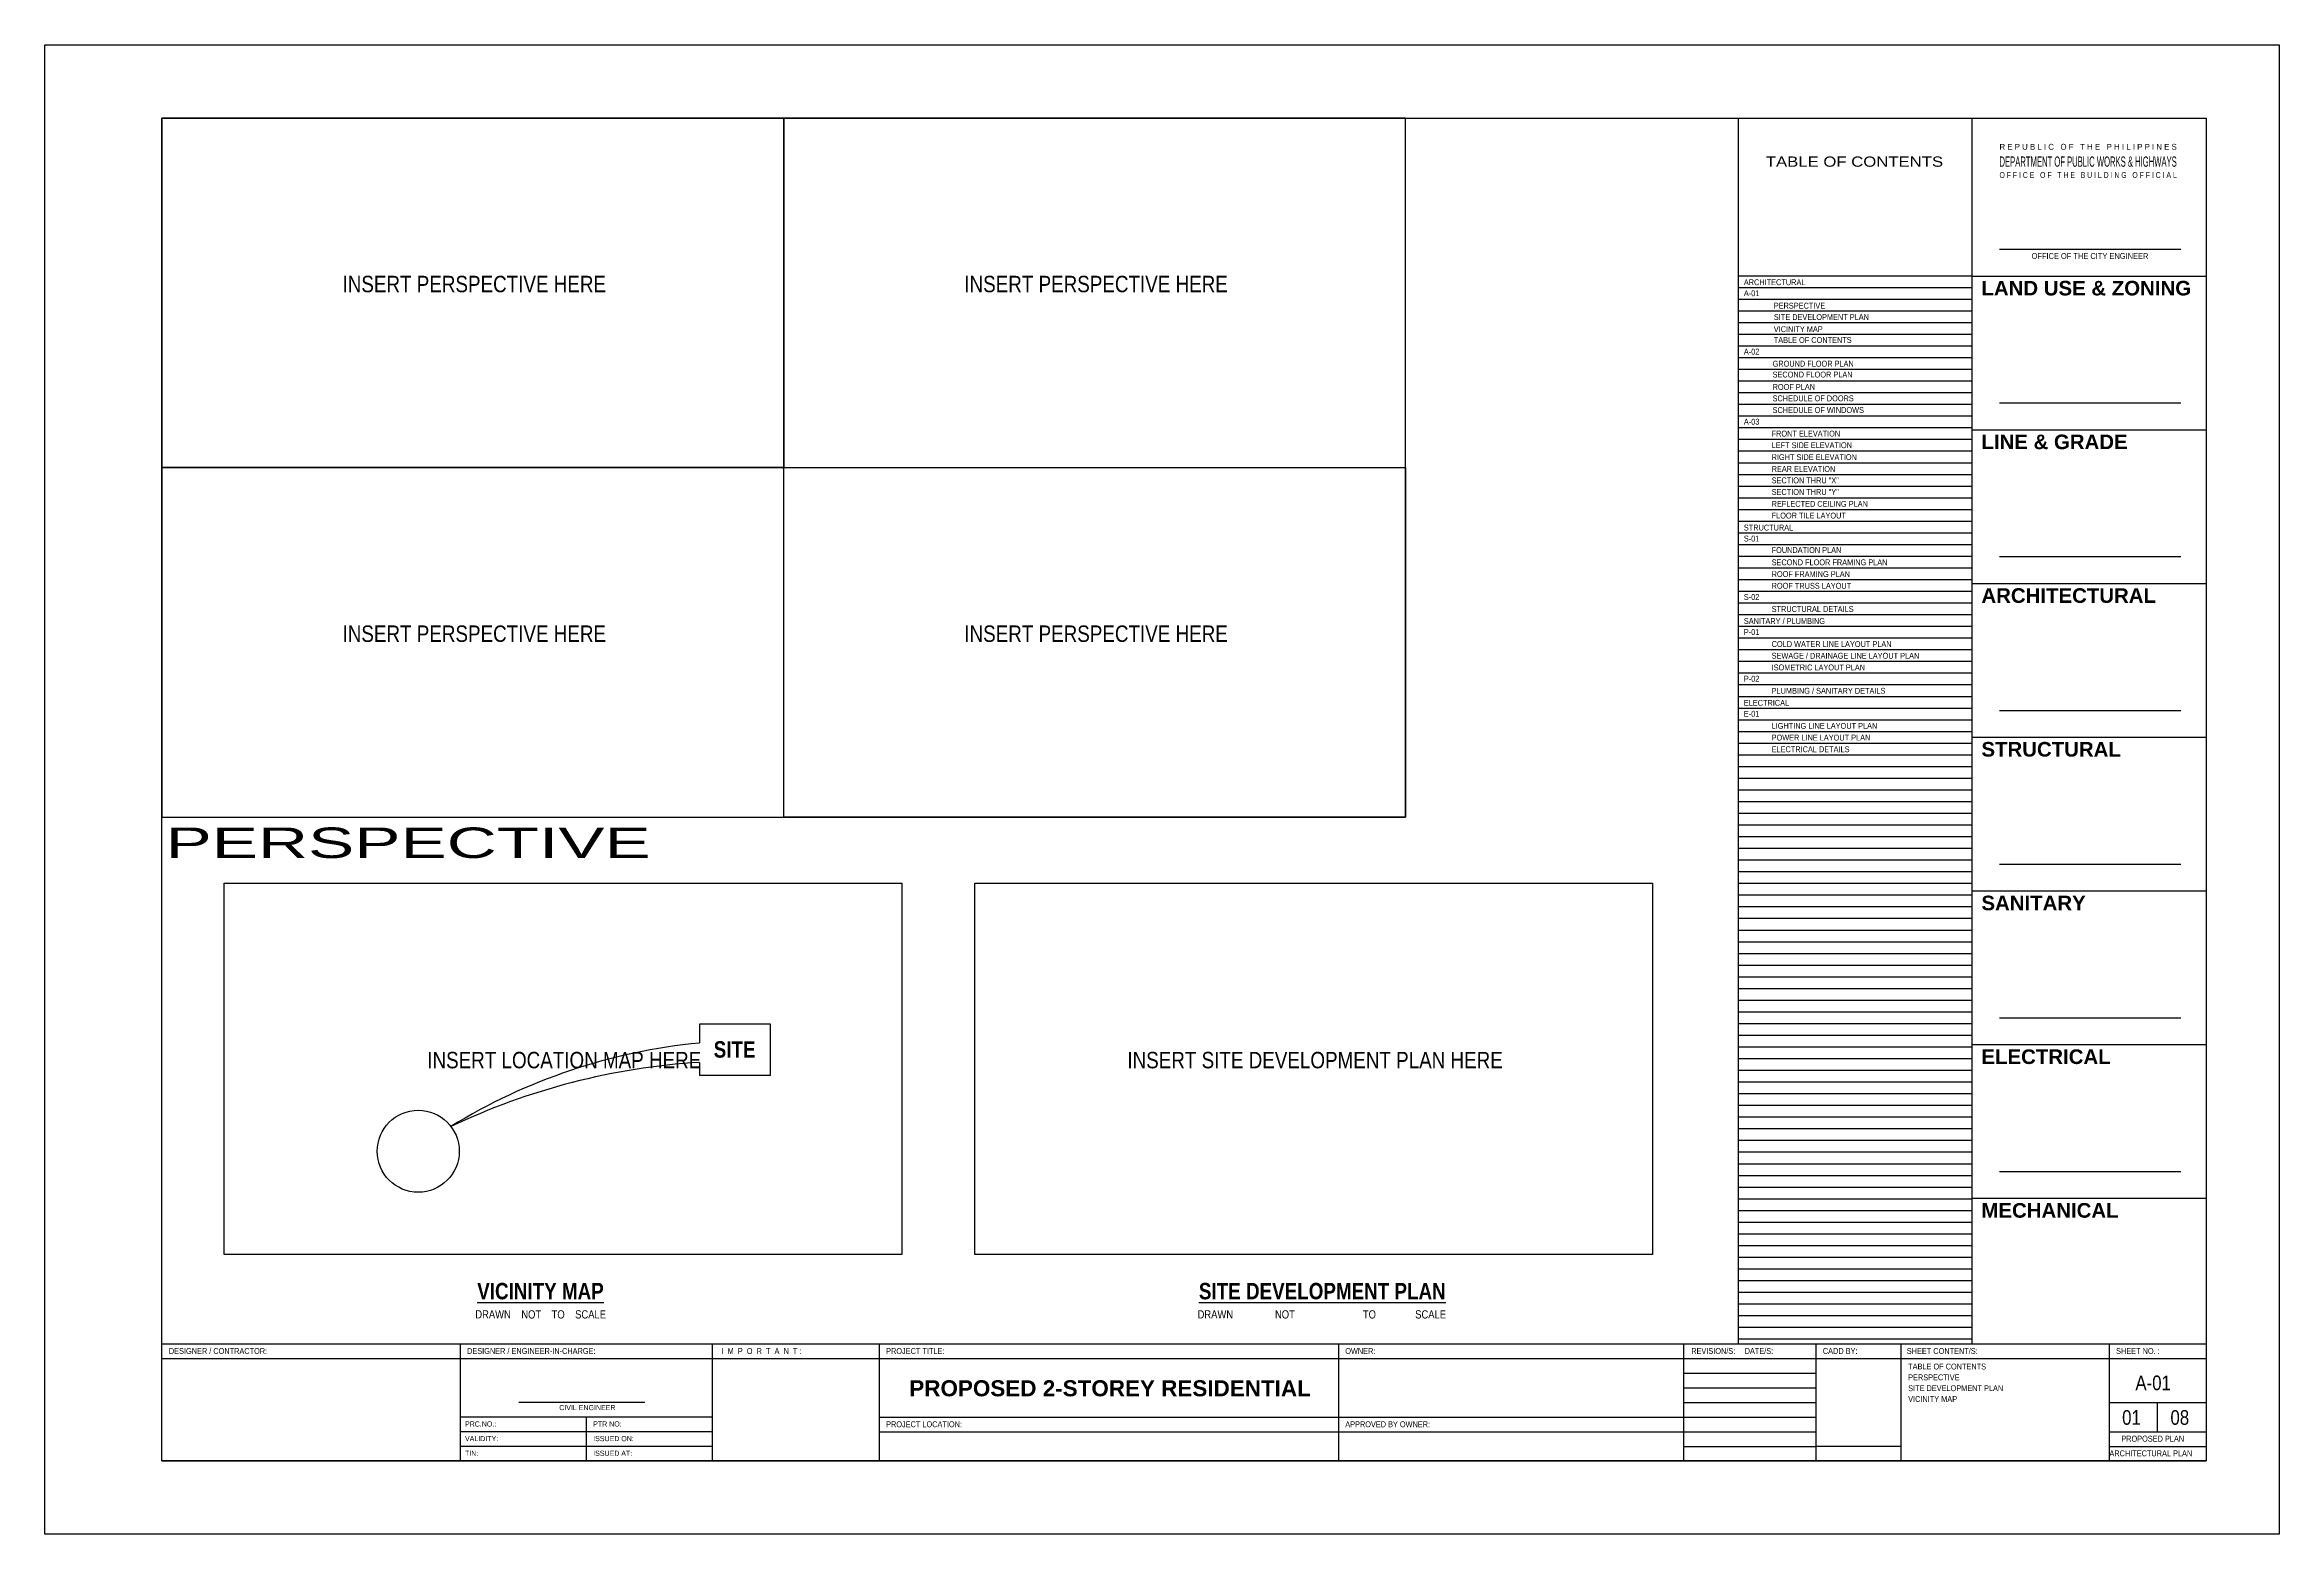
# Model space of a CAD drawing. Header units: inches. Extents: x 7263 to 14962, y 1317 to 2926.
# Drawn here: x 7262.7 to 7339.2, y 1470.1 to 1521.1 of the extents above; entities that cross this region are included whole.
import ezdxf
from ezdxf.enums import TextEntityAlignment as Align

# ---------------------------------------------------------------- set-up
doc = ezdxf.new("R2010")
doc.units = ezdxf.units.IN
doc.header["$MEASUREMENT"] = 0
doc.layers.add('.25', color=250, linetype='Continuous', lineweight=25)
for name, color, linetype in [('Layer2', 2, 'Continuous'), ('Layer3', 3, 'Continuous'), ('Layer6', 6, 'Continuous'), ('text', 7, 'Continuous'), ('Title Block', 1, 'Continuous')]:
    doc.layers.add(name, color=color, linetype=linetype)
doc.styles.add('ARIALN', font='ARIALN.TTF')
doc.styles.get("Standard").update_dxf_attribs({"font": ''})
doc.styles.add('style1', font='GOTHIC.TTF', dxfattribs={"width": 1.7})
doc.styles.add('Title', font='swissbo.ttf')
doc.styles.get('Standard').set_extended_font_data('Tw Cen MT Condensed')

msp = doc.modelspace()

# ---------------------------------------------------------------- linework, layer by layer
at = {"layer": '.25', "color": 9, "true_color": 0xc7c8ca}
for points in [[(7309.286, 1518.606), (7266.712, 1518.606), (7266.712, 1494.664), (7309.286, 1494.664)], [(7268.837, 1492.408), (7292.035, 1492.408), (7292.035, 1479.693), (7268.837, 1479.693)], [(7294.541, 1492.408), (7317.739, 1492.408), (7317.739, 1479.693), (7294.541, 1479.693)]]:
    msp.add_lwpolyline(points, close=True, dxfattribs=at)
at = {"layer": 'Defpoints'}
msp.add_lwpolyline([(7262.697, 1521.116), (7339.197, 1521.116), (7339.197, 1470.116), (7262.697, 1470.116)], close=True, dxfattribs=at)
at = {"layer": 'Defpoints', "color": 9, "true_color": 0xc7c8ca}
for points in [[(7287.999, 1518.606), (7266.712, 1518.606), (7266.712, 1506.635), (7287.999, 1506.635)], [(7309.286, 1518.606), (7287.999, 1518.606), (7287.999, 1506.635), (7309.286, 1506.635)], [(7287.999, 1506.635), (7266.712, 1506.635), (7266.712, 1494.664), (7287.999, 1494.664)], [(7309.286, 1494.664), (7287.999, 1494.664), (7287.999, 1506.635), (7309.286, 1506.635)]]:
    msp.add_lwpolyline(points, close=True, dxfattribs=at)
at = {"layer": 'Layer2'}
msp.add_line((7283.24, 1474.632), (7278.929, 1474.632), dxfattribs=at)
at = {"layer": 'Layer3'}
for p, q in [((7276.92, 1476.642), (7276.92, 1472.626)), ((7285.55, 1476.642), (7285.55, 1472.626)), ((7291.267, 1476.642), (7291.267, 1472.626)), ((7306.985, 1476.642), (7306.985, 1472.626)), ((7318.802, 1476.642), (7318.802, 1472.626)), ((7323.334, 1476.642), (7323.334, 1472.626)), ((7326.245, 1476.642), (7326.245, 1472.626)), ((7333.374, 1476.642), (7333.374, 1472.626)), ((7266.712, 1476.14), (7336.687, 1476.14)), ((7318.802, 1475.638), (7323.334, 1475.638)), ((7318.802, 1475.136), (7323.334, 1475.136)), ((7318.802, 1474.634), (7323.334, 1474.634)), ((7333.374, 1474.634), (7336.687, 1474.634)), ((7335.03, 1473.63), (7335.03, 1474.634)), ((7285.55, 1474.13), (7276.927, 1474.13)), ((7285.55, 1473.629), (7276.927, 1473.629)), ((7281.239, 1474.13), (7281.239, 1473.127)), ((7291.267, 1474.132), (7318.802, 1474.132)), ((7291.267, 1473.63), (7318.802, 1473.63)), ((7318.802, 1474.132), (7323.334, 1474.132)), ((7318.802, 1473.63), (7323.334, 1473.63)), ((7333.374, 1473.63), (7336.687, 1473.63)), ((7285.55, 1473.127), (7276.927, 1473.127)), ((7281.239, 1473.127), (7281.239, 1472.626)), ((7318.802, 1473.128), (7323.334, 1473.128)), ((7326.245, 1473.128), (7323.334, 1473.128)), ((7333.374, 1473.128), (7336.687, 1473.128))]:
    msp.add_line(p, q, dxfattribs=at)
at = {"layer": 'Layer6'}
for p, q in [((7336.687, 1518.606), (7336.687, 1472.626)), ((7287.543, 1487.582), (7285.112, 1487.582)), ((7285.112, 1487.582), (7285.112, 1486.937)), ((7287.543, 1485.83), (7287.543, 1487.582)), ((7285.112, 1486.274), (7285.112, 1485.83)), ((7285.112, 1485.83), (7287.543, 1485.83)), ((7266.712, 1476.642), (7336.687, 1476.642)), ((7266.712, 1472.626), (7336.687, 1472.626))]:
    msp.add_line(p, q, dxfattribs=at)
msp.add_lwpolyline([(7336.687, 1472.626), (7266.712, 1472.626), (7266.712, 1518.606), (7336.687, 1518.606)], close=True, dxfattribs=at)
msp.add_circle((7275.484, 1483.23), 1.404, dxfattribs=at)
for centre, radius, start, end in [((7287.019, 1467.173), 19.855, 95.51183, 121.64259), ((7286.53, 1463.209), 23.108, 93.51687, 115.44045)]:
    msp.add_arc(centre, radius, start, end, dxfattribs=at)
at = {"layer": 'Title Block', "color": 2}
for p, q in [((7320.687, 1476.642), (7320.687, 1518.606)), ((7328.687, 1476.642), (7328.687, 1518.606)), ((7329.617, 1514.113), (7335.821, 1514.113)), ((7328.687, 1513.194), (7320.687, 1513.194)), ((7328.687, 1513.194), (7336.687, 1513.194)), ((7328.687, 1512.794), (7320.687, 1512.794)), ((7328.687, 1512.394), (7320.687, 1512.394)), ((7328.687, 1511.994), (7320.687, 1511.994)), ((7328.687, 1511.594), (7320.687, 1511.594)), ((7328.687, 1511.194), (7320.687, 1511.194)), ((7328.687, 1510.794), (7320.687, 1510.794)), ((7328.687, 1510.394), (7320.687, 1510.394)), ((7328.687, 1509.994), (7320.687, 1509.994)), ((7328.687, 1509.594), (7320.687, 1509.594)), ((7328.687, 1509.194), (7320.687, 1509.194)), ((7328.687, 1508.794), (7320.687, 1508.794)), ((7329.617, 1508.851), (7335.821, 1508.851)), ((7328.687, 1508.394), (7320.687, 1508.394)), ((7328.687, 1507.994), (7320.687, 1507.994)), ((7328.687, 1507.931), (7336.687, 1507.931)), ((7328.687, 1507.594), (7320.687, 1507.594)), ((7328.687, 1507.194), (7320.687, 1507.194)), ((7328.687, 1506.794), (7320.687, 1506.794)), ((7328.687, 1506.394), (7320.687, 1506.394)), ((7328.687, 1505.994), (7320.687, 1505.994)), ((7328.687, 1505.994), (7320.687, 1505.994)), ((7328.687, 1505.594), (7320.687, 1505.594)), ((7328.687, 1505.194), (7320.687, 1505.194)), ((7328.687, 1504.794), (7320.687, 1504.794)), ((7328.687, 1504.394), (7320.687, 1504.394)), ((7328.687, 1503.994), (7320.687, 1503.994)), ((7328.687, 1503.594), (7320.687, 1503.594)), ((7329.617, 1503.588), (7335.821, 1503.588)), ((7328.687, 1503.194), (7320.687, 1503.194)), ((7328.687, 1502.794), (7320.687, 1502.794)), ((7328.687, 1502.669), (7336.687, 1502.669)), ((7328.687, 1502.394), (7320.687, 1502.394)), ((7328.687, 1501.994), (7320.687, 1501.994)), ((7328.687, 1501.594), (7320.687, 1501.594)), ((7328.687, 1501.194), (7320.687, 1501.194)), ((7328.687, 1500.794), (7320.687, 1500.794)), ((7328.687, 1500.394), (7320.687, 1500.394)), ((7328.687, 1499.994), (7320.687, 1499.994)), ((7328.687, 1499.594), (7320.687, 1499.594)), ((7328.687, 1499.194), (7320.687, 1499.194)), ((7328.687, 1498.794), (7320.687, 1498.794)), ((7328.687, 1498.394), (7320.687, 1498.394)), ((7328.687, 1497.994), (7320.687, 1497.994)), ((7329.617, 1498.326), (7335.821, 1498.326)), ((7328.687, 1497.594), (7320.687, 1497.594)), ((7328.687, 1497.194), (7320.687, 1497.194)), ((7328.687, 1497.406), (7336.687, 1497.406)), ((7328.687, 1496.794), (7320.687, 1496.794)), ((7328.687, 1496.394), (7320.687, 1496.394)), ((7328.687, 1495.994), (7320.687, 1495.994)), ((7328.687, 1495.594), (7320.687, 1495.594)), ((7328.687, 1495.194), (7320.687, 1495.194)), ((7328.687, 1494.794), (7320.687, 1494.794)), ((7328.687, 1494.394), (7320.687, 1494.394)), ((7328.687, 1493.994), (7320.687, 1493.994)), ((7328.687, 1493.594), (7320.687, 1493.594)), ((7328.687, 1493.194), (7320.687, 1493.194)), ((7328.687, 1492.794), (7320.687, 1492.794)), ((7329.617, 1493.063), (7335.821, 1493.063)), ((7328.687, 1492.394), (7320.687, 1492.394)), ((7328.687, 1491.994), (7320.687, 1491.994)), ((7328.687, 1492.144), (7336.687, 1492.144)), ((7328.687, 1491.594), (7320.687, 1491.594)), ((7328.687, 1491.194), (7320.687, 1491.194)), ((7328.687, 1490.794), (7320.687, 1490.794)), ((7328.687, 1490.394), (7320.687, 1490.394)), ((7328.687, 1489.994), (7320.687, 1489.994)), ((7328.687, 1489.594), (7320.687, 1489.594)), ((7328.687, 1489.194), (7320.687, 1489.194)), ((7328.687, 1488.794), (7320.687, 1488.794)), ((7328.687, 1488.394), (7320.687, 1488.394)), ((7328.687, 1487.994), (7320.687, 1487.994)), ((7328.687, 1487.594), (7320.687, 1487.594)), ((7328.687, 1487.194), (7320.687, 1487.194)), ((7329.617, 1487.801), (7335.821, 1487.801)), ((7328.687, 1486.794), (7320.687, 1486.794)), ((7328.687, 1486.881), (7336.687, 1486.881)), ((7328.687, 1486.394), (7320.687, 1486.394)), ((7328.687, 1485.994), (7320.687, 1485.994)), ((7328.687, 1485.594), (7320.687, 1485.594)), ((7328.687, 1485.194), (7320.687, 1485.194)), ((7328.687, 1484.794), (7320.687, 1484.794)), ((7328.687, 1484.394), (7320.687, 1484.394)), ((7328.687, 1483.994), (7320.687, 1483.994)), ((7328.687, 1483.594), (7320.687, 1483.594)), ((7328.687, 1483.194), (7320.687, 1483.194)), ((7328.687, 1482.794), (7320.687, 1482.794)), ((7328.687, 1482.394), (7320.687, 1482.394)), ((7328.687, 1481.994), (7320.687, 1481.994)), ((7329.617, 1482.538), (7335.821, 1482.538)), ((7328.687, 1481.594), (7320.687, 1481.594)), ((7328.687, 1481.194), (7320.687, 1481.194)), ((7328.687, 1481.619), (7336.687, 1481.619)), ((7328.687, 1480.794), (7320.687, 1480.794)), ((7328.687, 1480.394), (7320.687, 1480.394)), ((7328.687, 1479.994), (7320.687, 1479.994)), ((7328.687, 1479.594), (7320.687, 1479.594)), ((7328.687, 1479.194), (7320.687, 1479.194)), ((7328.687, 1478.794), (7320.687, 1478.794)), ((7328.687, 1478.394), (7320.687, 1478.394)), ((7328.687, 1477.994), (7320.687, 1477.994)), ((7328.687, 1477.594), (7320.687, 1477.594)), ((7328.687, 1477.194), (7320.687, 1477.194)), ((7328.687, 1476.794), (7320.687, 1476.794))]:
    msp.add_line(p, q, dxfattribs=at)

# ---------------------------------------------------------------- texts
at = {"layer": 'Layer3', "char_height": 0.5625, "attachment_point": 1}
for s, width, heights, insert in [('\\pi1.26859;{\\fArial Narrow|b0|i0|c0|p34;INSERT PERSPECTIVE HERE}', 11.46274, [0], (7271.624, 1513.203)), ('\\pi1.26859;{\\fArial Narrow|b0|i0|c0|p34;INSERT PERSPECTIVE HERE}', 11.46274, [0], (7292.911, 1513.203)), ('\\pi1.26859;{\\fArial Narrow|b0|i0|c0|p34;INSERT PERSPECTIVE HERE}', 11.46274, [0], (7271.624, 1501.232)), ('\\pi1.26859;{\\fArial Narrow|b0|i0|c0|p34;INSERT PERSPECTIVE HERE}', 11.46274, [0], (7292.911, 1501.232)), ('\\pi2.27003;{\\fArial Narrow|b0|i0|c0|p34;INSERT LOCATION MAP HERE}', 13.82399, [0.582], (7273.524, 1486.633)), ('\\pi3.37626;{\\fArial Narrow|b1|i0|c0|p34;SITE}', 8.12961, [0], (7282.223, 1486.998)), ('\\pi0.53341;{\\fArial Narrow|b0|i0|c0|p34;INSERT SITE DEVELOPMENT PLAN HERE}', 13.82399, [0.582], (7299.228, 1486.633)), ('\\pi1.9138;{\\fArial Narrow|b1|i0|c0|p34;\\LVICINITY MAP\\P\\pi1.8477;\\fArial Narrow|b0|i0|c0|p34;\\H0.5x;\\lDRAWN    NOT    TO    SCALE}', 8.12961, [0], (7275.59, 1478.724)), ('\\pi1.54428;{\\fArial Narrow|b1|i0|c0|p34;\\LSITE DEVELOPMENT PLAN\\P\\pi1.49843;\\fArial Narrow|b0|i0|c0|p34;\\H0.5x;\\lDRAWN                NOT                          TO               SCALE}', 11.46274, [0], (7300.666, 1478.724))]:
    msp.add_mtext_dynamic_manual_height_columns(s, width=width, gutter_width=1, heights=heights, dxfattribs=dict(at, insert=insert))
at = {"layer": 'Layer6', "style": 'style1', "width": 1.7}
msp.add_text('PERSPECTIVE', height=1.04351, dxfattribs=at).set_placement((7266.835, 1493.271))
at = {"layer": 'text'}
for s, height, p in [('ARCHITECTURAL', 0.20079, (7320.866, 1512.883)), ('A-01', 0.2008, (7320.866, 1512.507)), ('SITE DEVELOPMENT PLAN', 0.20079, (7321.894, 1511.691)), ('PERSPECTIVE', 0.20079, (7321.89, 1512.08)), ('VICINITY MAP', 0.20079, (7321.89, 1511.276)), ('TABLE OF CONTENTS', 0.20079, (7321.89, 1510.905)), ('A-02', 0.2008, (7320.866, 1510.507)), ('GROUND FLOOR PLAN', 0.20079, (7321.85, 1510.094)), ('SECOND FLOOR PLAN', 0.20079, (7321.85, 1509.723)), ('ROOF PLAN', 0.2008, (7321.85, 1509.298)), ('SCHEDULE OF DOORS ', 0.20079, (7321.85, 1508.907)), ('SCHEDULE OF WINDOWS', 0.20079, (7321.85, 1508.507)), ('A-03', 0.2008, (7320.866, 1508.107)), ('FRONT ELEVATION', 0.20079, (7321.817, 1507.7)), ('LEFT SIDE ELEVATION', 0.20079, (7321.817, 1507.303)), ('RIGHT SIDE ELEVATION', 0.20079, (7321.817, 1506.895)), ('SECTION THRU "X"', 0.20079, (7321.817, 1506.1)), ('REAR ELEVATION', 0.20079, (7321.817, 1506.49)), ('SECTION THRU "Y"', 0.20079, (7321.817, 1505.703)), ('REFLECTED CEILING PLAN', 0.20079, (7321.817, 1505.295)), ('FLOOR TILE LAYOUT', 0.20079, (7321.817, 1504.895)), ('STRUCTURAL', 0.2008, (7320.866, 1504.483)), ('S-01', 0.2008, (7320.866, 1504.107)), ('SECOND FLOOR FRAMING PLAN', 0.20079, (7321.817, 1503.293)), ('FOUNDATION PLAN', 0.20079, (7321.817, 1503.714)), ('ROOF FRAMING PLAN', 0.20079, (7321.817, 1502.89)), ('ROOF TRUSS LAYOUT', 0.20079, (7321.817, 1502.49)), ('S-02', 0.2008, (7320.866, 1502.107)), ('STRUCTURAL DETAILS', 0.20079, (7321.817, 1501.694)), ('SANITARY / PLUMBING', 0.20079, (7320.866, 1501.283)), ('P-01', 0.2008, (7320.866, 1500.907)), ('SEWAGE / DRAINAGE LINE LAYOUT PLAN', 0.20079, (7321.817, 1500.094)), ('COLD WATER LINE LAYOUT PLAN', 0.20079, (7321.817, 1500.494)), ('P-02', 0.2008, (7320.866, 1499.307)), ('ISOMETRIC LAYOUT PLAN', 0.20079, (7321.817, 1499.694)), ('ELECTRICAL', 0.2008, (7320.866, 1498.483)), ('PLUMBING / SANITARY DETAILS', 0.20079, (7321.817, 1498.894)), ('E-01', 0.2008, (7320.866, 1498.107)), ('LIGHTING LINE LAYOUT PLAN', 0.20079, (7321.817, 1497.694)), ('POWER LINE LAYOUT PLAN', 0.20079, (7321.817, 1497.294)), ('ELECTRICAL DETAILS', 0.20079, (7321.817, 1496.894)), ('TABLE OF CONTENTS', 0.20079, (7326.491, 1475.76)), ('SITE DEVELOPMENT PLAN', 0.20079, (7326.491, 1475.018)), ('PERSPECTIVE', 0.20079, (7326.491, 1475.389)), ('VICINITY MAP', 0.20079, (7326.491, 1474.648))]:
    msp.add_text(s, height=height, dxfattribs=at).set_placement(p)
at = {"layer": 'text', "lineweight": 30}
for s, p in [('A-01', (7334.27, 1475.05)), ('01', (7333.816, 1473.865)), ('08', (7335.47, 1473.865))]:
    msp.add_text(s, height=0.502, dxfattribs=at).set_placement(p)
at = {"layer": 'text', "attachment_point": 1}
for s, insert, char_height in [('DESIGNER / CONTRACTOR:', (7266.948, 1476.493), 0.20079), ('DESIGNER / ENGINEER-IN-CHARGE:', (7277.156, 1476.493), 0.20079), ('PROJECT TITLE:', (7291.502, 1476.493), 0.20079), ('OWNER:', (7307.22, 1476.493), 0.2008), ('REVISION/S:', (7319.065, 1476.493), 0.20079), ('DATE/S:', (7320.893, 1476.493), 0.2008), ('CADD BY:', (7323.57, 1476.493), 0.2008), ('SHEET CONTENT/S:', (7326.444, 1476.493), 0.20079), ('SHEET NO. :', (7333.609, 1476.493), 0.20079), ('CIVIL ENGINEER', (7280.312, 1474.543), 0.17554), ('VALIDITY:', (7277.086, 1473.481), 0.1755), ('PRC.NO.:', (7277.086, 1473.982), 0.1755), ('PTR NO:', (7281.474, 1473.982), 0.1755), ('ISSUED ON:', (7281.474, 1473.481), 0.1755), ('PROJECT LOCATION:', (7291.502, 1473.984), 0.20079), ('APPROVED BY OWNER:', (7307.22, 1473.984), 0.20079), ('TIN:', (7277.086, 1472.979), 0.1755), ('ISSUED AT:', (7281.474, 1472.979), 0.1755)]:
    msp.add_mtext(s, dxfattribs=dict(at, insert=insert, char_height=char_height))
at = {"layer": 'text', "lineweight": 30, "insert": (7285.867, 1476.493), "char_height": 0.20079, "attachment_point": 1}
msp.add_mtext('I  M  P  O  R  T  A  N  T :', dxfattribs=at)
at = {"layer": 'text', "lineweight": 30, "insert": (7291.773, 1475.391), "char_height": 0.55, "width": 14.71324, "attachment_point": 1}
msp.add_mtext('\\pi0.5227;{\\fArial|b1|i0|c0|p34;PROPOSED 2-STOREY RESIDENTIAL}', dxfattribs=at)
at = {"layer": 'text', "char_height": 0.20079, "width": 3.31299, "attachment_point": 1}
for s, insert in [('\\pi0.41353;PROPOSED PLAN', (7333.374, 1473.49)), ('\\pi0.00717;ARCHITECTURAL PLAN', (7333.374, 1472.988))]:
    msp.add_mtext(s, dxfattribs=dict(at, insert=insert))
at = {"layer": 'Title Block', "color": 2, "style": 'ARIALN'}
for s, width, p, p2 in [('TABLE OF CONTENTS', 1.426456, (7321.617, 1516.938), (7327.687, 1516.938)), ('DEPARTMENT OF PUBLIC WORKS & HIGHWAYS', 0.653412, (7329.617, 1516.938), (7335.687, 1516.938))]:
    msp.add_text(s, height=0.35, dxfattribs=dict(at, width=width)).set_placement(p, p2, align=Align.FIT)
at = {"layer": 'Title Block', "color": 2}
for s, width, p, p2 in [('R E P U B L I C   O F   T H E   P H I L I P P I N E S', 0.649635, (7329.617, 1517.52), (7335.687, 1517.52)), ('O F F I C E   O F   T H E   B U I L D I N G   O F F I C I A L', 0.56901, (7329.617, 1516.555), (7335.687, 1516.555)), ('OFFICE OF THE CITY ENGINEER', 0.853659, (7330.715, 1513.782), (7334.715, 1513.782))]:
    msp.add_text(s, height=0.2, dxfattribs=dict(at, width=width)).set_placement(p, p2, align=Align.FIT)
at = {"layer": 'Title Block', "color": 2, "style": 'Title'}
for s, p in [('LAND USE & ZONING', (7328.999, 1512.531)), ('LINE & GRADE', (7328.999, 1507.268)), ('ARCHITECTURAL', (7328.999, 1502.006)), ('STRUCTURAL', (7328.999, 1496.743)), ('SANITARY', (7328.999, 1491.481)), ('ELECTRICAL', (7328.999, 1486.218)), ('MECHANICAL', (7328.999, 1480.956))]:
    msp.add_text(s, height=0.5, dxfattribs=at).set_placement(p)

doc.saveas('drawing.dxf')
